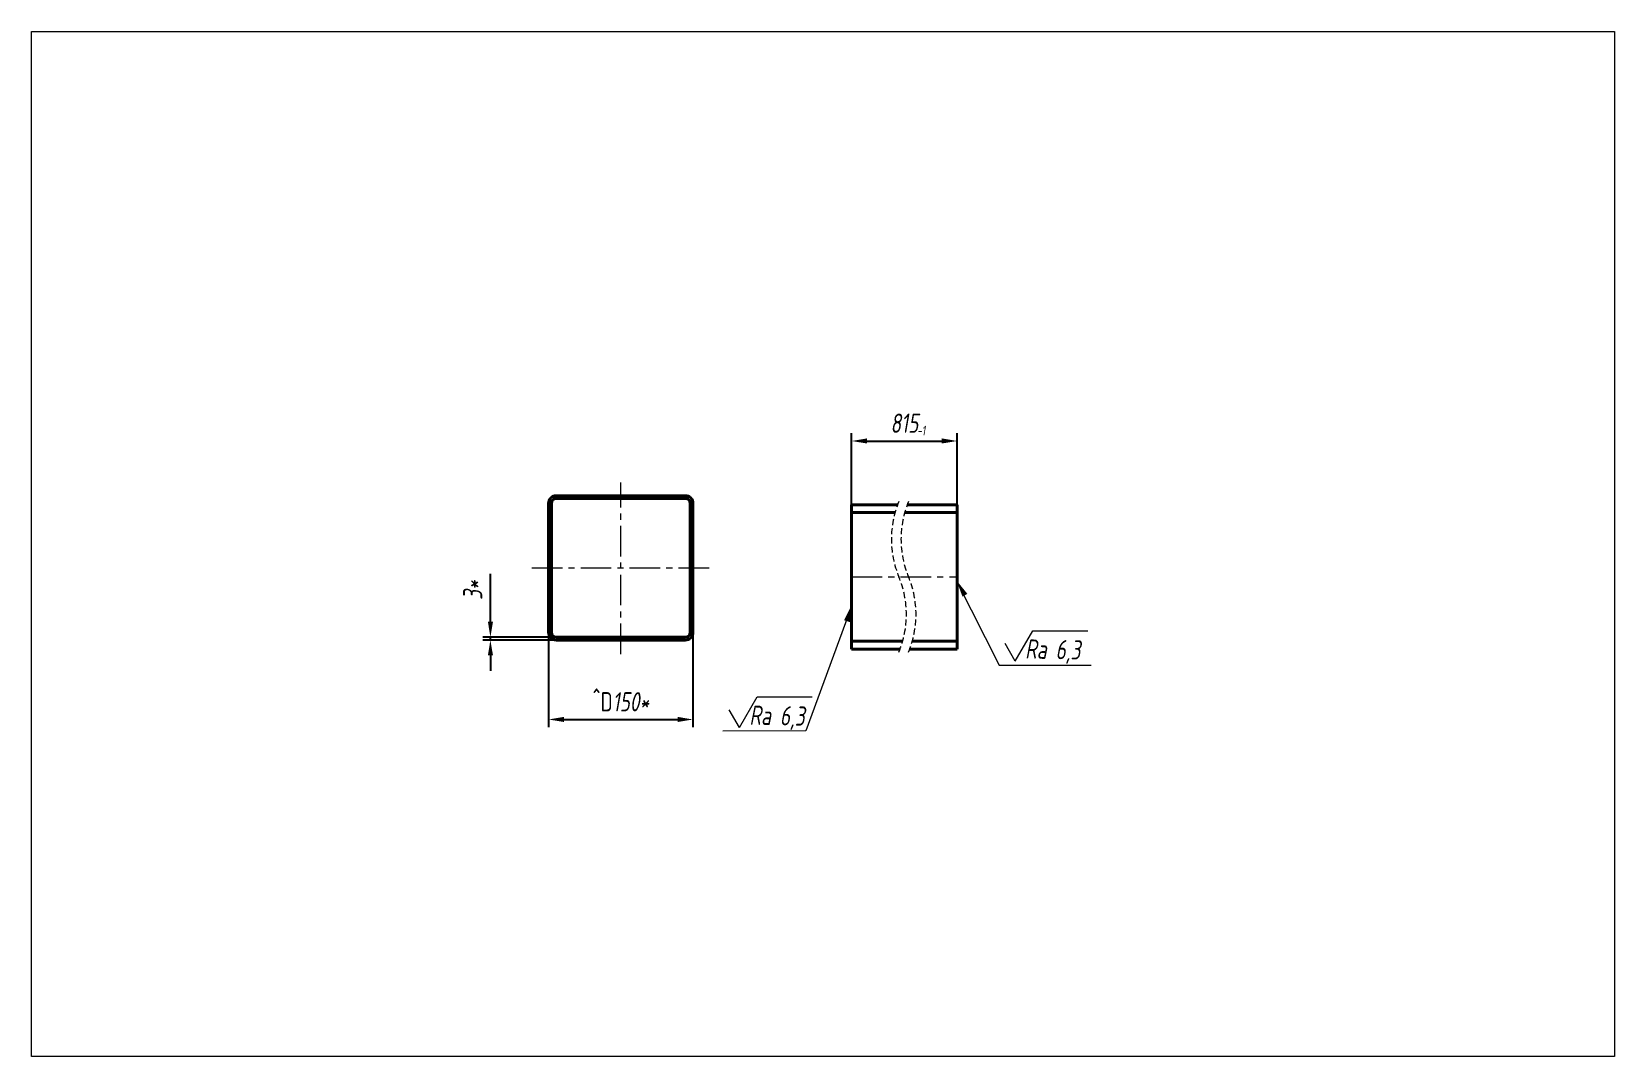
# Model space of a CAD drawing. Header units: millimetres. Extents: x 2336 to 4117, y 14795 to 41339.
# Drawn here: x 2472 to 4117, y 32152 to 33217 of the extents above; entities that cross this region are included whole.
import ezdxf

# ---------------------------------------------------------------- set-up
doc = ezdxf.new("R2010")
doc.units = ezdxf.units.MM
doc.linetypes.add('CENTER', pattern=[50.8, 31.75, -6.35, 6.35, -6.35])
doc.linetypes.add('HIDDEN', pattern=[9.525, 6.35, -3.175])
doc.layers.add('РАЗМЕРЫ', color=7, linetype='Continuous', lineweight=18)
doc.styles.get("Standard").update_dxf_attribs({"font": 'simplex.shx', "width": 0.7, "oblique": 10})
doc.dimstyles.new('Stand2', dxfattribs={"dimtxt": 10, "dimasz": 8, "dimexe": 4, "dimexo": 0, "dimgap": 4, "dimtad": 1, "dimdec": 0, "dimzin": 0, "dimdsep": 46, "dimtxsty": 'Standard', "dimcen": 0, "dimadec": 0, "dimazin": 0, "dimtfac": 1, "dimtdec": 0, "dimtmove": 0, "dimatfit": 3, "dimfxl": 0.18, "dimtolj": 1, "dimtzin": 0, "dimarcsym": 0})
doc.dimstyles.new('Stand4', dxfattribs={"dimtxt": 20, "dimasz": 16, "dimexe": 8, "dimexo": 0, "dimgap": 8, "dimtad": 1, "dimdec": 0, "dimzin": 0, "dimdsep": 46, "dimtxsty": 'Standard', "dimcen": 0, "dimadec": 0, "dimazin": 0, "dimtfac": 1, "dimtdec": 0, "dimtmove": 0, "dimatfit": 3, "dimfxl": 0.18, "dimtolj": 1, "dimtzin": 0, "dimarcsym": 0})

msp = doc.modelspace()

# ---------------------------------------------------------------- blocks, each defined once
blk = doc.blocks.new('*D5173')
at = {"layer": 'DEFPOINTS', "color": 0, "lineweight": 18}
for p in [(3361.9, 33146.5), (3751.9, 33146.5), (3751.9, 32793.1)]:
    blk.add_point(p, dxfattribs=at)
at = {"layer": 'РАЗМЕРЫ', "color": 0, "lineweight": 18, "insert": (3396.2, 32802.1), "char_height": 10, "attachment_point": 5}
blk.add_mtext('\\A1;-1', dxfattribs=at)
blk = doc.blocks.new('_NONE')
blk = doc.blocks.new('*D5185')
at = {"layer": 'РАЗМЕРЫ', "color": 0, "insert": (3537.7, 32572.3), "char_height": 20, "attachment_point": 5, "rotation": 358.9105}
blk.add_mtext('\\A1; Ra 6,3  \\S;', dxfattribs=at)
blk = doc.blocks.new('*D5186')
at = {"layer": 'РАЗМЕРЫ', "color": 0, "insert": (3251.2, 32503.5), "char_height": 20, "attachment_point": 5, "rotation": 358.9105}
blk.add_mtext('\\A1; Ra 6,3  \\S;', dxfattribs=at)
blk = doc.blocks.new('*D5208')
at = {"layer": 'DEFPOINTS', "color": 0, "lineweight": 18}
for p in [(2948.6, 32587.5), (3017.4, 32587.5), (3017.4, 32584.5)]:
    blk.add_point(p, dxfattribs=at)
at = {"layer": 'РАЗМЕРЫ', "color": 0, "lineweight": -2}
for p, q in [((2948.6, 32603.5), (2948.6, 32653.2)), ((2948.6, 32603.5), (2948.6, 32653.2)), ((3017.4, 32587.5), (2940.6, 32587.5)), ((3017.4, 32584.5), (2940.6, 32584.5)), ((2948.6, 32584.5), (2948.6, 32587.5)), ((2948.6, 32568.5), (2948.6, 32552.5))]:
    blk.add_line(p, q, dxfattribs=at)
at = {"layer": 'РАЗМЕРЫ', "color": 0, "lineweight": 18}
for points in [[(2946, 32603.5), (2951.3, 32603.5), (2948.6, 32587.5)], [(2951.3, 32568.5), (2946, 32568.5), (2948.6, 32584.5)]]:
    blk.add_solid(points, dxfattribs=at)
at = {"layer": 'РАЗМЕРЫ', "color": 0, "lineweight": 18, "insert": (2930.2, 32636.3), "char_height": 20, "attachment_point": 5, "rotation": 90}
blk.add_mtext('\\A1;3*', dxfattribs=at)
blk = doc.blocks.new('*D5209')
at = {"layer": 'DEFPOINTS', "color": 0, "lineweight": 18}
for p in [(3009.1, 32592.8), (3159.1, 32592.8), (3159.1, 32501.9)]:
    blk.add_point(p, dxfattribs=at)
at = {"layer": 'РАЗМЕРЫ', "color": 0, "lineweight": -2}
for p, q in [((3009.1, 32592.8), (3009.1, 32493.9)), ((3159.1, 32592.8), (3159.1, 32493.9)), ((3025.1, 32501.9), (3143.1, 32501.9))]:
    blk.add_line(p, q, dxfattribs=at)
at = {"layer": 'РАЗМЕРЫ', "color": 0, "lineweight": 18}
for points in [[(3025.1, 32504.6), (3025.1, 32499.3), (3009.1, 32501.9)], [(3143.1, 32499.3), (3143.1, 32504.6), (3159.1, 32501.9)]]:
    blk.add_solid(points, dxfattribs=at)
at = {"layer": 'РАЗМЕРЫ', "color": 0, "lineweight": 18, "insert": (3084.1, 32520.3), "char_height": 20, "attachment_point": 5}
blk.add_mtext('\\A1;{\\Q0;^D}150*', dxfattribs=at)
blk = doc.blocks.new('*D5211')
at = {"layer": 'DEFPOINTS', "color": 0, "lineweight": 18}
for p in [(3433.6, 32791.3), (3324, 32716.9), (3433.6, 32716.9)]:
    blk.add_point(p, dxfattribs=at)
at = {"layer": 'РАЗМЕРЫ', "color": 0, "lineweight": -2}
for p, q in [((3324, 32716.9), (3324, 32799.3)), ((3433.6, 32716.9), (3433.6, 32799.3)), ((3340, 32791.3), (3417.6, 32791.3))]:
    blk.add_line(p, q, dxfattribs=at)
at = {"layer": 'РАЗМЕРЫ', "color": 0, "lineweight": 18}
for points in [[(3340, 32794), (3340, 32788.7), (3324, 32791.3)], [(3417.6, 32788.7), (3417.6, 32794), (3433.6, 32791.3)]]:
    blk.add_solid(points, dxfattribs=at)
at = {"layer": 'РАЗМЕРЫ', "color": 0, "lineweight": 18, "insert": (3378.8, 32809.8), "char_height": 20, "attachment_point": 5}
blk.add_mtext('\\A1;815', dxfattribs=at)

# ---------------------------------------------------------------- dimensions: what is measured, and where the dimension line sits
at = {"layer": 'РАЗМЕРЫ', "color": 0, "linetype": 'Continuous', "lineweight": 18}
dim = msp.add_linear_dim(base=(3751.9, 32793.09), p1=(3361.9, 33146.53), p2=(3751.9, 33146.53), text='-1', dimstyle='Stand2', override={"dimzin": 12, "dimblk1": 'NONE', "dimblk2": 'NONE', "dimsah": 1, "dimse1": 1, "dimse2": 1, "dimsd1": 1, "dimsd2": 1, "dimtofl": 0}, dxfattribs=at)
dim.commit()
dim.dimension.update_dxf_attribs({"geometry": '*D5173', "text_midpoint": (3396.24, 32793.09), "dimtype": 160})
at = {"layer": 'РАЗМЕРЫ', "color": 0, "lineweight": 18}
dim = msp.add_linear_dim(base=(3433.57, 32791.35), p1=(3323.98, 32716.87), p2=(3433.57, 32716.87), text='815', dimstyle='Stand4', dxfattribs=at)
dim.commit()
dim.dimension.update_dxf_attribs({"geometry": '*D5211', "text_midpoint": (3378.78, 32809.76)})
for base, p1, p2, angle, text, picture, middle in [((2948.62, 32587.49), (3017.4, 32584.49), (3017.4, 32587.49), 270, '3*', '*D5208', (2930.21, 32636.34)), ((3159.13, 32501.93), (3009.13, 32592.75), (3159.13, 32592.75), 180, '{\\Q0;^D}150*', '*D5209', (3084.13, 32520.35))]:
    dim = msp.add_linear_dim(base=base, p1=p1, p2=p2, angle=angle, text=text, dimstyle='Stand4', dxfattribs=at)
    dim.commit()
    dim.dimension.update_dxf_attribs({"geometry": picture, "text_midpoint": middle})
at = {"layer": 'РАЗМЕРЫ'}
for p1, p2, picture, middle in [((3358.92, 32555.08), (3402.91, 32554.25), '*D5185', (3537.34, 32551.69)), ((3072.34, 32486.32), (3116.33, 32485.48), '*D5186', (3250.76, 32482.93))]:
    dim = msp.add_diameter_dim_2p(p1=p1, p2=p2, text=' Ra 6,3  \\S;', dimstyle='Stand4', override={"dimse1": 1, "dimsd1": 1, "dimsd2": 1}, dxfattribs=at)
    dim.commit()
    dim.dimension.update_dxf_attribs({"geometry": picture, "text_midpoint": middle, "dimtype": 163})

# ---------------------------------------------------------------- hatches: boundary and pattern name
at = {"layer": 'РАЗМЕРЫ', "linetype": 'Continuous', "lineweight": 18}
h = msp.add_hatch(color=256, dxfattribs=at)
h.dxf.hatch_style = 1
h.paths.add_polyline_path([(3439.57, 32633.55), (3441.12, 32630.67), (3439.16, 32629.55), (3438.3, 32631.87)])
h.paths.add_polyline_path([(3439.57, 32633.55), (3441.06, 32635.54), (3443.79, 32632.2), (3441.12, 32630.67)])
h.paths.add_polyline_path([(3439.57, 32633.55), (3438.3, 32631.87), (3435, 32640.79), (3435.39, 32641.31)])
h.paths.add_polyline_path([(3439.57, 32633.55), (3435.39, 32641.31), (3435.85, 32641.92), (3441.06, 32635.54)])
h.paths.add_polyline_path([(3435.39, 32641.31), (3433.53, 32644.77), (3435.85, 32641.92)])
h.paths.add_polyline_path([(3435, 32640.79), (3433.53, 32644.77), (3435.39, 32641.31)])
h = msp.add_hatch(color=256, dxfattribs=at)
h.dxf.hatch_style = 1
h.paths.add_polyline_path([(3319.9, 32607.29), (3318.86, 32604.2), (3316.7, 32604.87), (3317.81, 32607.07)])
h.paths.add_polyline_path([(3319.9, 32607.29), (3322.37, 32607.56), (3321.79, 32603.29), (3318.86, 32604.2)])
h.paths.add_polyline_path([(3319.9, 32607.29), (3317.81, 32607.07), (3322.08, 32615.57), (3322.73, 32615.64)])
h.paths.add_polyline_path([(3319.9, 32607.29), (3322.73, 32615.64), (3323.49, 32615.72), (3322.37, 32607.56)])
h.paths.add_polyline_path([(3322.73, 32615.64), (3323.98, 32619.36), (3323.49, 32615.72)])
h.paths.add_polyline_path([(3322.08, 32615.57), (3323.98, 32619.36), (3322.73, 32615.64)])

# ---------------------------------------------------------------- linework, layer by layer
at = {"color": 7, "linetype": 'Continuous', "lineweight": 40}
for p, q in [((3151.13, 32734.49), (3017.13, 32734.49)), ((3151.13, 32731.49), (3017.13, 32731.49)), ((3009.13, 32726.49), (3009.13, 32592.49)), ((3012.13, 32726.49), (3012.13, 32592.49)), ((3156.13, 32592.49), (3156.13, 32726.49)), ((3159.13, 32592.49), (3159.13, 32726.49)), ((3323.98, 32717.14), (3323.98, 32725.14)), ((3323.98, 32725.14), (3371.83, 32725.14)), ((3323.98, 32717.14), (3369.18, 32717.14)), ((3323.98, 32583.14), (3323.98, 32717.14)), ((3379.18, 32717.14), (3433.57, 32717.14)), ((3381.83, 32725.14), (3433.57, 32725.14)), ((3433.57, 32717.14), (3433.57, 32725.14)), ((3433.57, 32583.14), (3433.57, 32717.14)), ((3017.13, 32587.49), (3151.13, 32587.49)), ((3017.13, 32584.49), (3151.13, 32584.49)), ((3323.98, 32575.14), (3323.98, 32583.14)), ((3323.98, 32583.14), (3377, 32583.14)), ((3387, 32583.14), (3433.57, 32583.14)), ((3433.57, 32575.14), (3433.57, 32583.14)), ((3323.98, 32575.14), (3374.35, 32575.14)), ((3384.35, 32575.14), (3433.57, 32575.14))]:
    msp.add_line(p, q, dxfattribs=at)
for centre, radius, start, end in [((3017.13, 32726.49), 8, 90, 180), ((3017.13, 32726.49), 5, 90, 180), ((3151.13, 32726.49), 8, 0, 90), ((3151.13, 32726.49), 5, 0, 90), ((3017.13, 32592.49), 8, 180, 270), ((3017.13, 32592.49), 5, 180, 270), ((3151.13, 32592.49), 5, 270, 0), ((3151.13, 32592.49), 8, 270, 0)]:
    msp.add_arc(centre, radius, start, end, dxfattribs=at)
at = {"color": 7, "linetype": 'HIDDEN', "lineweight": 18}
for centre, start, end in [((3466.9, 32689.23), 157.38014, 202.61986), ((3476.9, 32689.23), 157.38014, 202.61986), ((3279.28, 32611.05), 337.38014, 22.61986), ((3289.28, 32611.05), 337.38014, 22.61986)]:
    msp.add_arc(centre, 101.63, start, end, dxfattribs=at)
at = {"layer": 'РАЗМЕРЫ', "color": 0, "linetype": 'CENTER', "lineweight": 18}
for p, q in [((3084.13, 32569.82), (3084.13, 32748.06)), ((2991.62, 32659.49), (3180.67, 32659.49)), ((3323.98, 32650.14), (3433.57, 32650.14))]:
    msp.add_line(p, q, dxfattribs=at)
at = {"layer": 'РАЗМЕРЫ', "linetype": 'Continuous', "lineweight": 18}
for p, q in [((3443.79, 32632.2), (3433.53, 32644.77)), ((3433.57, 32644.67), (3477.13, 32558.45)), ((3323.94, 32619.26), (3276.44, 32489.97)), ((3323.98, 32619.36), (3316.7, 32604.87)), ((3321.79, 32603.29), (3323.98, 32619.36)), ((3477.13, 32558.45), (3572.91, 32558.45)), ((3276.44, 32489.97), (3190.28, 32489.62))]:
    msp.add_line(p, q, dxfattribs=at)
at = {"layer": 'РАЗМЕРЫ', "color": 0, "lineweight": 18}
for p, q in [((3493.94, 32562.5), (3483.38, 32580.79)), ((3493.94, 32562.5), (3512.24, 32594.2)), ((3512.24, 32594.2), (3569.42, 32594.2)), ((3207.37, 32493.73), (3225.67, 32525.43)), ((3225.67, 32525.43), (3282.84, 32525.43)), ((3207.37, 32493.73), (3196.81, 32512.02))]:
    msp.add_line(p, q, dxfattribs=at)
msp.add_lwpolyline([(2471.91, 33216.7), (4116.53, 33216.7), (4116.53, 32151.84), (2471.91, 32151.84)], close=True, dxfattribs=at)

msp.set_redraw_order([(e.dxf.handle, doc.entitydb.next_handle()) for e in msp.query("TEXT MTEXT ATTDEF DIMENSION ARC_DIMENSION")])  # texts and dimensions are drawn at this point

doc.saveas('drawing.dxf')
